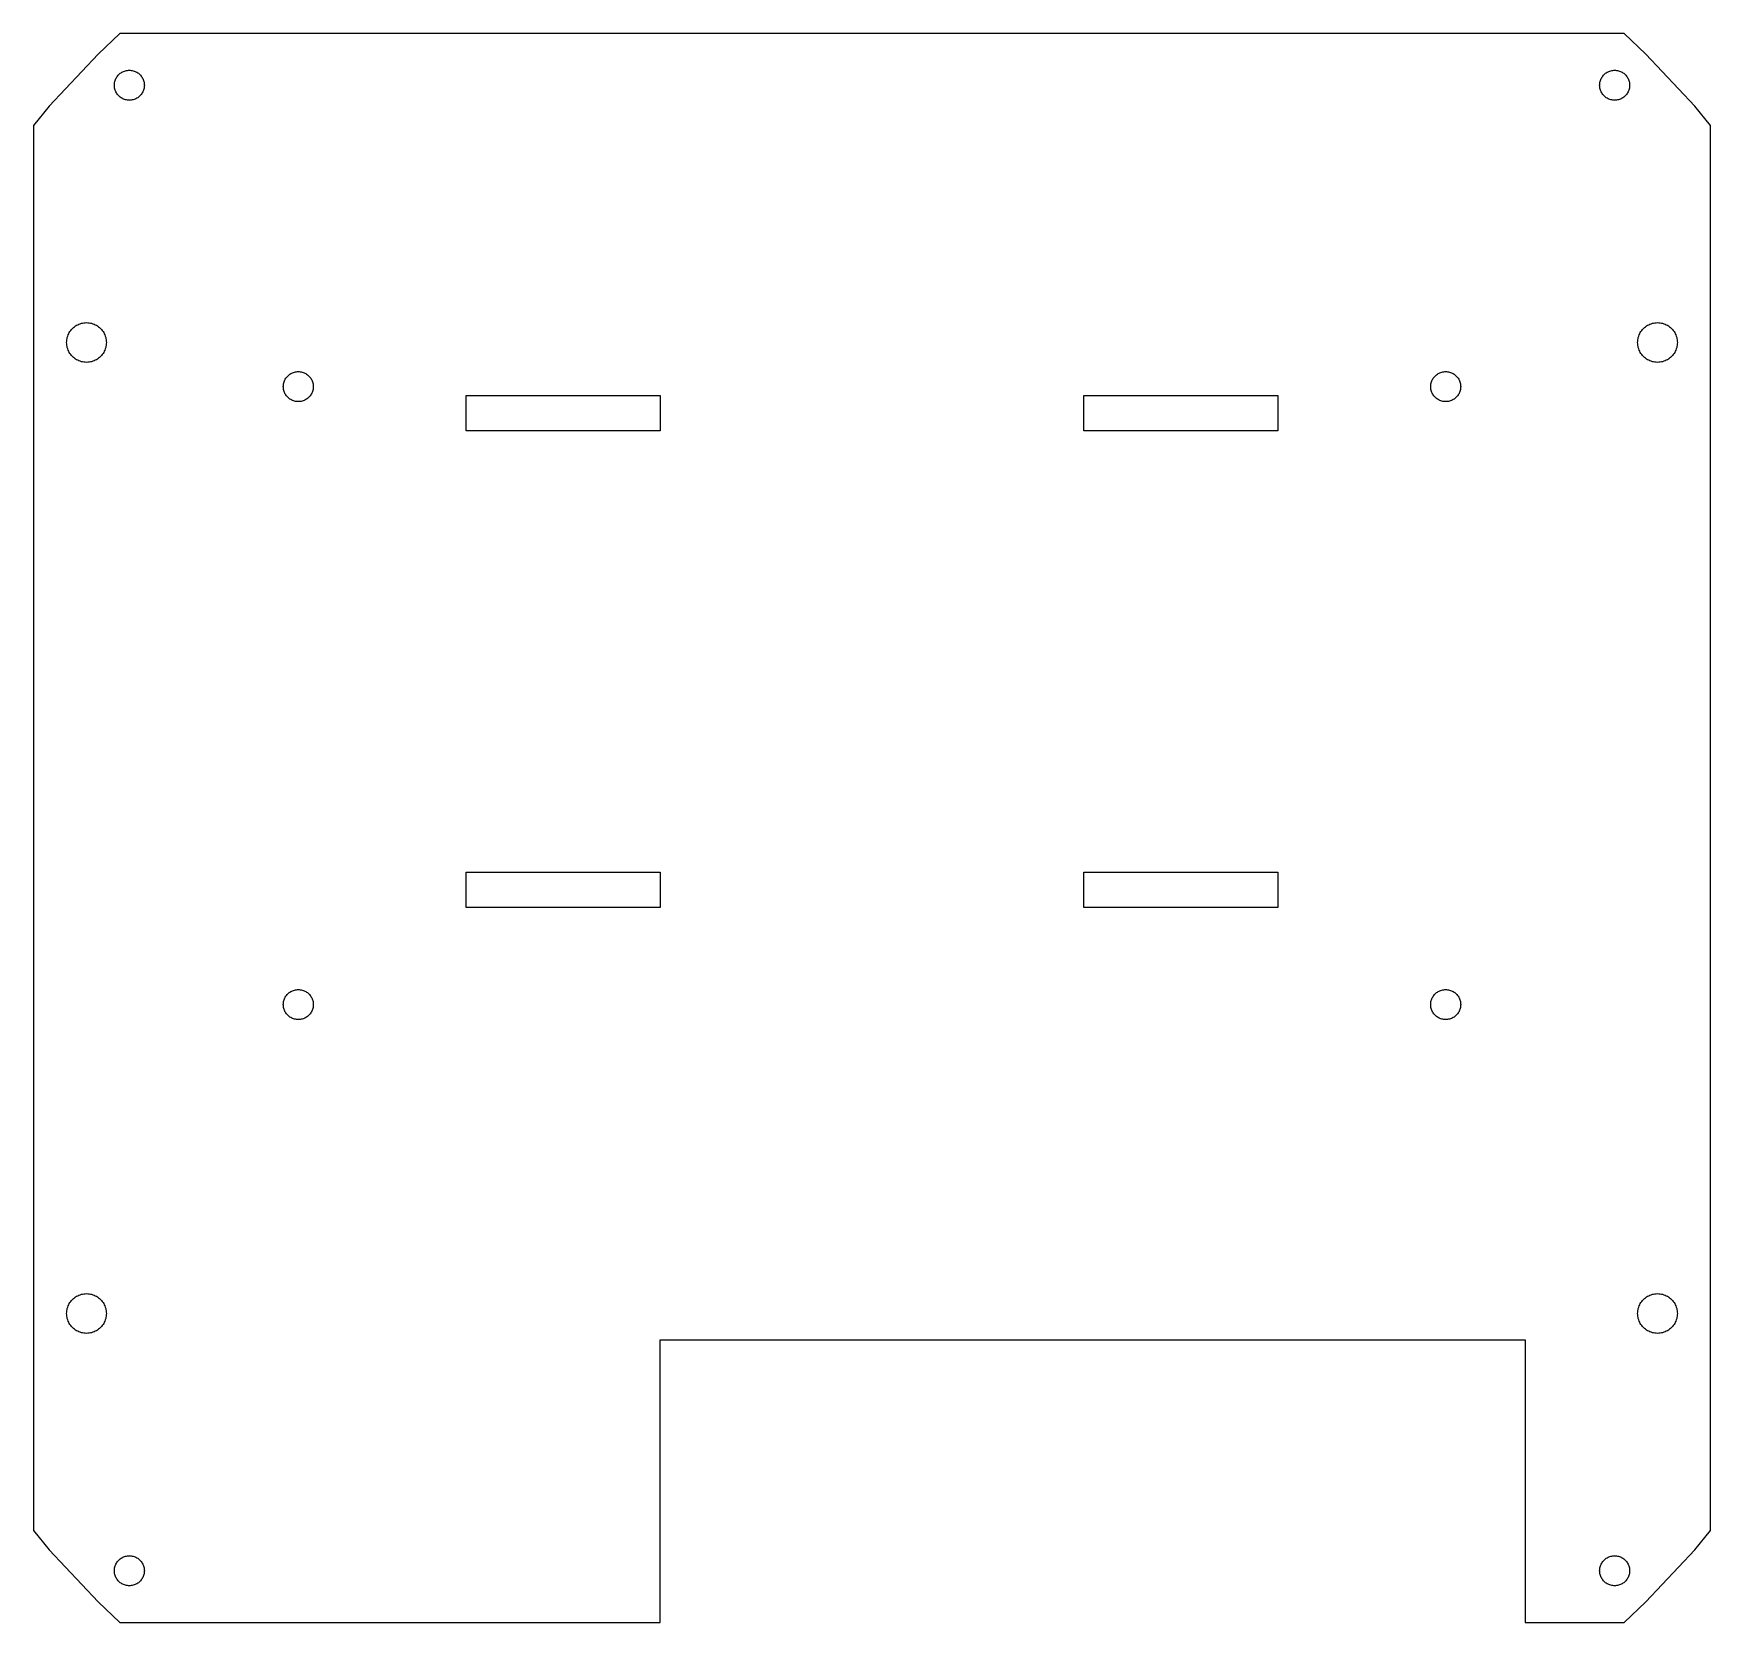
# Model space of a CAD drawing. Header units: metres. Extents: x -95 to 95, y -90 to 90.
import ezdxf

# ---------------------------------------------------------------- set-up
doc = ezdxf.new("R2010")
doc.units = ezdxf.units.M

msp = doc.modelspace()

# ---------------------------------------------------------------- linework, layer by layer
for p, q in [((-85.2055, 90), (-87.6812, 87.6812)), ((85.2055, 90), (-85.2055, 90)), ((87.6812, 87.6812), (85.2055, 90)), ((-87.6812, 87.6812), (-93.2281, 81.7589)), ((93.2281, 81.7589), (87.6812, 87.6812)), ((-85.1806, 85.4944), (-85.0902, 85.5592)), ((-85.0902, 85.5592), (-84.9957, 85.6179)), ((-84.9957, 85.6179), (-84.8976, 85.6704)), ((-84.8976, 85.6704), (-84.7963, 85.7163)), ((-84.7963, 85.7163), (-84.6922, 85.7555)), ((-84.6922, 85.7555), (-84.5857, 85.7878)), ((-84.5857, 85.7878), (-84.4774, 85.813)), ((-84.4774, 85.813), (-84.3676, 85.8312)), ((-84.3676, 85.8312), (-84.2569, 85.8421)), ((-84.2569, 85.8421), (-84.1457, 85.8457)), ((-84.1457, 85.8457), (-84.0345, 85.8421)), ((-84.0345, 85.8421), (-83.9238, 85.8312)), ((-83.9238, 85.8312), (-83.814, 85.813)), ((-83.814, 85.813), (-83.7057, 85.7878)), ((-83.7057, 85.7878), (-83.5993, 85.7555)), ((-83.5993, 85.7555), (-83.4951, 85.7163)), ((-83.4951, 85.7163), (-83.3938, 85.6704)), ((-83.3938, 85.6704), (-83.2957, 85.6179)), ((-83.2957, 85.6179), (-83.2012, 85.5592)), ((-83.2012, 85.5592), (-83.1108, 85.4944)), ((83.1108, 85.4944), (83.2012, 85.5592)), ((83.2012, 85.5592), (83.2957, 85.6179)), ((83.2957, 85.6179), (83.3938, 85.6704)), ((83.3938, 85.6704), (83.4951, 85.7163)), ((83.4951, 85.7163), (83.5993, 85.7555)), ((83.5993, 85.7555), (83.7057, 85.7878)), ((83.7057, 85.7878), (83.814, 85.813)), ((83.814, 85.813), (83.9238, 85.8312)), ((83.9238, 85.8312), (84.0345, 85.8421)), ((84.0345, 85.8421), (84.1457, 85.8457)), ((84.1457, 85.8457), (84.2569, 85.8421)), ((84.2569, 85.8421), (84.3676, 85.8312)), ((84.3676, 85.8312), (84.4774, 85.813)), ((84.4774, 85.813), (84.5857, 85.7878)), ((84.5857, 85.7878), (84.6922, 85.7555)), ((84.6922, 85.7555), (84.7963, 85.7163)), ((84.7963, 85.7163), (84.8976, 85.6704)), ((84.8976, 85.6704), (84.9957, 85.6179)), ((84.9957, 85.6179), (85.0902, 85.5592)), ((85.0902, 85.5592), (85.1806, 85.4944)), ((-85.8457, 84.1457), (-85.8421, 84.2569)), ((-85.8421, 84.0345), (-85.8457, 84.1457)), ((-85.8421, 84.2569), (-85.8312, 84.3676)), ((-85.8312, 83.9238), (-85.8421, 84.0345)), ((-85.8312, 84.3676), (-85.813, 84.4774)), ((-85.813, 83.814), (-85.8312, 83.9238)), ((-85.813, 84.4774), (-85.7878, 84.5857)), ((-85.7878, 83.7057), (-85.813, 83.814)), ((-85.7878, 84.5857), (-85.7555, 84.6922)), ((-85.7555, 83.5993), (-85.7878, 83.7057)), ((-85.7555, 84.6922), (-85.7163, 84.7963)), ((-85.7163, 84.7963), (-85.6704, 84.8976)), ((-85.6704, 84.8976), (-85.6179, 84.9957)), ((-85.6179, 84.9957), (-85.5592, 85.0902)), ((-85.5592, 85.0902), (-85.4944, 85.1806)), ((-85.4944, 85.1806), (-85.4238, 85.2666)), ((-85.4238, 85.2666), (-85.3478, 85.3478)), ((-85.3478, 85.3478), (-85.2666, 85.4238)), ((-85.2666, 85.4238), (-85.1806, 85.4944)), ((-83.1108, 85.4944), (-83.0248, 85.4238)), ((-83.0248, 85.4238), (-82.9436, 85.3478)), ((-82.9436, 85.3478), (-82.8676, 85.2666)), ((-82.8676, 85.2666), (-82.797, 85.1806)), ((-82.797, 85.1806), (-82.7322, 85.0902)), ((-82.7322, 85.0902), (-82.6735, 84.9957)), ((-82.6735, 84.9957), (-82.621, 84.8976)), ((-82.621, 84.8976), (-82.5751, 84.7963)), ((-82.5751, 84.7963), (-82.5359, 84.6922)), ((-82.5359, 84.6922), (-82.5036, 84.5857)), ((-82.5036, 83.7057), (-82.5359, 83.5993)), ((-82.5036, 84.5857), (-82.4784, 84.4774)), ((-82.4784, 83.814), (-82.5036, 83.7057)), ((-82.4784, 84.4774), (-82.4602, 84.3676)), ((-82.4602, 83.9238), (-82.4784, 83.814)), ((-82.4602, 84.3676), (-82.4493, 84.2569)), ((-82.4493, 84.0345), (-82.4602, 83.9238)), ((-82.4493, 84.2569), (-82.4457, 84.1457)), ((-82.4457, 84.1457), (-82.4493, 84.0345)), ((82.4457, 84.1457), (82.4493, 84.2569)), ((82.4493, 84.0345), (82.4457, 84.1457)), ((82.4493, 84.2569), (82.4602, 84.3676)), ((82.4602, 83.9238), (82.4493, 84.0345)), ((82.4602, 84.3676), (82.4784, 84.4774)), ((82.4784, 83.814), (82.4602, 83.9238)), ((82.4784, 84.4774), (82.5036, 84.5857)), ((82.5036, 83.7057), (82.4784, 83.814)), ((82.5036, 84.5857), (82.5359, 84.6922)), ((82.5359, 83.5993), (82.5036, 83.7057)), ((82.5359, 84.6922), (82.5751, 84.7963)), ((82.5751, 84.7963), (82.621, 84.8976)), ((82.621, 84.8976), (82.6735, 84.9957)), ((82.6735, 84.9957), (82.7322, 85.0902)), ((82.7322, 85.0902), (82.797, 85.1806)), ((82.797, 85.1806), (82.8676, 85.2666)), ((82.8676, 85.2666), (82.9436, 85.3478)), ((82.9436, 85.3478), (83.0248, 85.4238)), ((83.0248, 85.4238), (83.1108, 85.4944)), ((85.1806, 85.4944), (85.2666, 85.4238)), ((85.2666, 85.4238), (85.3478, 85.3478)), ((85.3478, 85.3478), (85.4238, 85.2666)), ((85.4238, 85.2666), (85.4944, 85.1806)), ((85.4944, 85.1806), (85.5592, 85.0902)), ((85.5592, 85.0902), (85.6179, 84.9957)), ((85.6179, 84.9957), (85.6704, 84.8976)), ((85.6704, 84.8976), (85.7163, 84.7963)), ((85.7163, 84.7963), (85.7555, 84.6922)), ((85.7555, 84.6922), (85.7878, 84.5857)), ((85.7878, 83.7057), (85.7555, 83.5993)), ((85.7878, 84.5857), (85.813, 84.4774)), ((85.813, 83.814), (85.7878, 83.7057)), ((85.813, 84.4774), (85.8312, 84.3676)), ((85.8312, 83.9238), (85.813, 83.814)), ((85.8312, 84.3676), (85.8421, 84.2569)), ((85.8421, 84.0345), (85.8312, 83.9238)), ((85.8421, 84.2569), (85.8457, 84.1457)), ((85.8457, 84.1457), (85.8421, 84.0345)), ((-93.2281, 81.7589), (-95, 79.5999)), ((-85.7163, 83.4951), (-85.7555, 83.5993)), ((-85.6704, 83.3938), (-85.7163, 83.4951)), ((-85.6179, 83.2957), (-85.6704, 83.3938)), ((-85.5592, 83.2012), (-85.6179, 83.2957)), ((-85.4944, 83.1108), (-85.5592, 83.2012)), ((-85.4238, 83.0248), (-85.4944, 83.1108)), ((-85.3478, 82.9436), (-85.4238, 83.0248)), ((-85.2666, 82.8676), (-85.3478, 82.9436)), ((-85.1806, 82.797), (-85.2666, 82.8676)), ((-85.0902, 82.7322), (-85.1806, 82.797)), ((-84.9957, 82.6735), (-85.0902, 82.7322)), ((-84.8976, 82.621), (-84.9957, 82.6735)), ((-84.7963, 82.5751), (-84.8976, 82.621)), ((-84.6922, 82.5359), (-84.7963, 82.5751)), ((-84.5857, 82.5036), (-84.6922, 82.5359)), ((-84.4774, 82.4784), (-84.5857, 82.5036)), ((-84.3676, 82.4602), (-84.4774, 82.4784)), ((-84.2569, 82.4493), (-84.3676, 82.4602)), ((-84.1457, 82.4457), (-84.2569, 82.4493)), ((-84.0345, 82.4493), (-84.1457, 82.4457)), ((-83.9238, 82.4602), (-84.0345, 82.4493)), ((-83.814, 82.4784), (-83.9238, 82.4602)), ((-83.7057, 82.5036), (-83.814, 82.4784)), ((-83.5993, 82.5359), (-83.7057, 82.5036)), ((-83.4951, 82.5751), (-83.5993, 82.5359)), ((-83.3938, 82.621), (-83.4951, 82.5751)), ((-83.2957, 82.6735), (-83.3938, 82.621)), ((-83.2012, 82.7322), (-83.2957, 82.6735)), ((-83.1108, 82.797), (-83.2012, 82.7322)), ((-83.0248, 82.8676), (-83.1108, 82.797)), ((-82.9436, 82.9436), (-83.0248, 82.8676)), ((-82.8676, 83.0248), (-82.9436, 82.9436)), ((-82.797, 83.1108), (-82.8676, 83.0248)), ((-82.7322, 83.2012), (-82.797, 83.1108)), ((-82.6735, 83.2957), (-82.7322, 83.2012)), ((-82.621, 83.3938), (-82.6735, 83.2957)), ((-82.5751, 83.4951), (-82.621, 83.3938)), ((-82.5359, 83.5993), (-82.5751, 83.4951)), ((82.5751, 83.4951), (82.5359, 83.5993)), ((82.621, 83.3938), (82.5751, 83.4951)), ((82.6735, 83.2957), (82.621, 83.3938)), ((82.7322, 83.2012), (82.6735, 83.2957)), ((82.797, 83.1108), (82.7322, 83.2012)), ((82.8676, 83.0248), (82.797, 83.1108)), ((82.9436, 82.9436), (82.8676, 83.0248)), ((83.0248, 82.8676), (82.9436, 82.9436)), ((83.1108, 82.797), (83.0248, 82.8676)), ((83.2012, 82.7322), (83.1108, 82.797)), ((83.2957, 82.6735), (83.2012, 82.7322)), ((83.3938, 82.621), (83.2957, 82.6735)), ((83.4951, 82.5751), (83.3938, 82.621)), ((83.5993, 82.5359), (83.4951, 82.5751)), ((83.7057, 82.5036), (83.5993, 82.5359)), ((83.814, 82.4784), (83.7057, 82.5036)), ((83.9238, 82.4602), (83.814, 82.4784)), ((84.0345, 82.4493), (83.9238, 82.4602)), ((84.1457, 82.4457), (84.0345, 82.4493)), ((84.2569, 82.4493), (84.1457, 82.4457)), ((84.3676, 82.4602), (84.2569, 82.4493)), ((84.4774, 82.4784), (84.3676, 82.4602)), ((84.5857, 82.5036), (84.4774, 82.4784)), ((84.6922, 82.5359), (84.5857, 82.5036)), ((84.7963, 82.5751), (84.6922, 82.5359)), ((84.8976, 82.621), (84.7963, 82.5751)), ((84.9957, 82.6735), (84.8976, 82.621)), ((85.0902, 82.7322), (84.9957, 82.6735)), ((85.1806, 82.797), (85.0902, 82.7322)), ((85.2666, 82.8676), (85.1806, 82.797)), ((85.3478, 82.9436), (85.2666, 82.8676)), ((85.4238, 83.0248), (85.3478, 82.9436)), ((85.4944, 83.1108), (85.4238, 83.0248)), ((85.5592, 83.2012), (85.4944, 83.1108)), ((85.6179, 83.2957), (85.5592, 83.2012)), ((85.6704, 83.3938), (85.6179, 83.2957)), ((85.7163, 83.4951), (85.6704, 83.3938)), ((85.7555, 83.5993), (85.7163, 83.4951)), ((95, 79.5999), (93.2281, 81.7589)), ((-95, 79.5999), (-95, -79.5999)), ((95, -79.5999), (95, 79.5999)), ((-90.125, 56.9485), (-89.9951, 57.018)), ((-89.9951, 57.018), (-89.861, 57.0787)), ((-89.861, 57.0787), (-89.7232, 57.1306)), ((-89.7232, 57.1306), (-89.5823, 57.1733)), ((-89.5823, 57.1733), (-89.4389, 57.2068)), ((-89.4389, 57.2068), (-89.2937, 57.2307)), ((-89.2937, 57.2307), (-89.1472, 57.2452)), ((-89.1472, 57.2452), (-89, 57.25)), ((-89, 57.25), (-88.8528, 57.2452)), ((-88.8528, 57.2452), (-88.7063, 57.2307)), ((-88.7063, 57.2307), (-88.561, 57.2068)), ((-88.561, 57.2068), (-88.4176, 57.1733)), ((-88.4176, 57.1733), (-88.2767, 57.1306)), ((-88.2767, 57.1306), (-88.139, 57.0787)), ((-88.139, 57.0787), (-88.0048, 57.018)), ((-88.0048, 57.018), (-87.875, 56.9485)), ((87.875, 56.9485), (88.0048, 57.018)), ((88.0048, 57.018), (88.139, 57.0787)), ((88.139, 57.0787), (88.2767, 57.1306)), ((88.2767, 57.1306), (88.4176, 57.1733)), ((88.4176, 57.1733), (88.561, 57.2068)), ((88.561, 57.2068), (88.7063, 57.2307)), ((88.7063, 57.2307), (88.8528, 57.2452)), ((88.8528, 57.2452), (89, 57.25)), ((89, 57.25), (89.1472, 57.2452)), ((89.1472, 57.2452), (89.2937, 57.2307)), ((89.2937, 57.2307), (89.4389, 57.2068)), ((89.4389, 57.2068), (89.5823, 57.1733)), ((89.5823, 57.1733), (89.7232, 57.1306)), ((89.7232, 57.1306), (89.861, 57.0787)), ((89.861, 57.0787), (89.9951, 57.018)), ((89.9951, 57.018), (90.125, 56.9485)), ((-91.25, 55), (-91.2452, 55.1472)), ((-91.2452, 55.1472), (-91.2307, 55.2937)), ((-91.2307, 55.2937), (-91.2068, 55.4389)), ((-91.2068, 55.4389), (-91.1733, 55.5823)), ((-91.1733, 55.5823), (-91.1306, 55.7232)), ((-91.1306, 55.7232), (-91.0787, 55.861)), ((-91.0787, 55.861), (-91.018, 55.9951)), ((-91.018, 55.9951), (-90.9485, 56.125)), ((-90.9485, 56.125), (-90.8708, 56.25)), ((-90.8708, 56.25), (-90.785, 56.3697)), ((-90.785, 56.3697), (-90.6916, 56.4835)), ((-90.6916, 56.4835), (-90.591, 56.591)), ((-90.591, 56.591), (-90.4835, 56.6916)), ((-90.4835, 56.6916), (-90.3697, 56.785)), ((-90.3697, 56.785), (-90.25, 56.8708)), ((-90.25, 56.8708), (-90.125, 56.9485)), ((-87.875, 56.9485), (-87.75, 56.8708)), ((-87.75, 56.8708), (-87.6303, 56.785)), ((-87.6303, 56.785), (-87.5165, 56.6916)), ((-87.5165, 56.6916), (-87.409, 56.591)), ((-87.409, 56.591), (-87.3083, 56.4835)), ((-87.3083, 56.4835), (-87.215, 56.3697)), ((-87.215, 56.3697), (-87.1292, 56.25)), ((-87.1292, 56.25), (-87.0514, 56.125)), ((-87.0514, 56.125), (-86.982, 55.9951)), ((-86.982, 55.9951), (-86.9213, 55.861)), ((-86.9213, 55.861), (-86.8694, 55.7232)), ((-86.8694, 55.7232), (-86.8267, 55.5823)), ((-86.8267, 55.5823), (-86.7932, 55.4389)), ((-86.7932, 55.4389), (-86.7692, 55.2937)), ((-86.7692, 55.2937), (-86.7548, 55.1472)), ((-86.7548, 55.1472), (-86.75, 55)), ((86.75, 55), (86.7548, 55.1472)), ((86.7548, 55.1472), (86.7692, 55.2937)), ((86.7692, 55.2937), (86.7932, 55.4389)), ((86.7932, 55.4389), (86.8267, 55.5823)), ((86.8267, 55.5823), (86.8694, 55.7232)), ((86.8694, 55.7232), (86.9213, 55.861)), ((86.9213, 55.861), (86.982, 55.9951)), ((86.982, 55.9951), (87.0514, 56.125)), ((87.0514, 56.125), (87.1292, 56.25)), ((87.1292, 56.25), (87.215, 56.3697)), ((87.215, 56.3697), (87.3083, 56.4835)), ((87.3083, 56.4835), (87.409, 56.591)), ((87.409, 56.591), (87.5165, 56.6916)), ((87.5165, 56.6916), (87.6303, 56.785)), ((87.6303, 56.785), (87.75, 56.8708)), ((87.75, 56.8708), (87.875, 56.9485)), ((90.125, 56.9485), (90.25, 56.8708)), ((90.25, 56.8708), (90.3697, 56.785)), ((90.3697, 56.785), (90.4835, 56.6916)), ((90.4835, 56.6916), (90.591, 56.591)), ((90.591, 56.591), (90.6916, 56.4835)), ((90.6916, 56.4835), (90.785, 56.3697)), ((90.785, 56.3697), (90.8708, 56.25)), ((90.8708, 56.25), (90.9485, 56.125)), ((90.9485, 56.125), (91.018, 55.9951)), ((91.018, 55.9951), (91.0787, 55.861)), ((91.0787, 55.861), (91.1306, 55.7232)), ((91.1306, 55.7232), (91.1733, 55.5823)), ((91.1733, 55.5823), (91.2068, 55.4389)), ((91.2068, 55.4389), (91.2307, 55.2937)), ((91.2307, 55.2937), (91.2452, 55.1472)), ((91.2452, 55.1472), (91.25, 55)), ((-91.2452, 54.8528), (-91.25, 55)), ((-91.2307, 54.7063), (-91.2452, 54.8528)), ((-91.2068, 54.561), (-91.2307, 54.7063)), ((-91.1733, 54.4176), (-91.2068, 54.561)), ((-91.1306, 54.2767), (-91.1733, 54.4176)), ((-91.0787, 54.139), (-91.1306, 54.2767)), ((-91.018, 54.0048), (-91.0787, 54.139)), ((-90.9485, 53.875), (-91.018, 54.0048)), ((-90.8708, 53.75), (-90.9485, 53.875)), ((-90.785, 53.6303), (-90.8708, 53.75)), ((-90.6916, 53.5165), (-90.785, 53.6303)), ((-90.591, 53.409), (-90.6916, 53.5165)), ((-90.4835, 53.3083), (-90.591, 53.409)), ((-90.3697, 53.215), (-90.4835, 53.3083)), ((-90.25, 53.1292), (-90.3697, 53.215)), ((-87.6303, 53.215), (-87.75, 53.1292)), ((-87.5165, 53.3083), (-87.6303, 53.215)), ((-87.409, 53.409), (-87.5165, 53.3083)), ((-87.3083, 53.5165), (-87.409, 53.409)), ((-87.215, 53.6303), (-87.3083, 53.5165)), ((-87.1292, 53.75), (-87.215, 53.6303)), ((-87.0514, 53.875), (-87.1292, 53.75)), ((-86.982, 54.0048), (-87.0514, 53.875)), ((-86.9213, 54.139), (-86.982, 54.0048)), ((-86.8694, 54.2767), (-86.9213, 54.139)), ((-86.8267, 54.4176), (-86.8694, 54.2767)), ((-86.7932, 54.561), (-86.8267, 54.4176)), ((-86.7692, 54.7063), (-86.7932, 54.561)), ((-86.7548, 54.8528), (-86.7692, 54.7063)), ((-86.75, 55), (-86.7548, 54.8528)), ((86.7548, 54.8528), (86.75, 55)), ((86.7692, 54.7063), (86.7548, 54.8528)), ((86.7932, 54.561), (86.7692, 54.7063)), ((86.8267, 54.4176), (86.7932, 54.561)), ((86.8694, 54.2767), (86.8267, 54.4176)), ((86.9213, 54.139), (86.8694, 54.2767)), ((86.982, 54.0048), (86.9213, 54.139)), ((87.0514, 53.875), (86.982, 54.0048)), ((87.1292, 53.75), (87.0514, 53.875)), ((87.215, 53.6303), (87.1292, 53.75)), ((87.3083, 53.5165), (87.215, 53.6303)), ((87.409, 53.409), (87.3083, 53.5165)), ((87.5165, 53.3083), (87.409, 53.409)), ((87.6303, 53.215), (87.5165, 53.3083)), ((87.75, 53.1292), (87.6303, 53.215)), ((90.3697, 53.215), (90.25, 53.1292)), ((90.4835, 53.3083), (90.3697, 53.215)), ((90.591, 53.409), (90.4835, 53.3083)), ((90.6916, 53.5165), (90.591, 53.409)), ((90.785, 53.6303), (90.6916, 53.5165)), ((90.8708, 53.75), (90.785, 53.6303)), ((90.9485, 53.875), (90.8708, 53.75)), ((91.018, 54.0048), (90.9485, 53.875)), ((91.0787, 54.139), (91.018, 54.0048)), ((91.1306, 54.2767), (91.0787, 54.139)), ((91.1733, 54.4176), (91.1306, 54.2767)), ((91.2068, 54.561), (91.1733, 54.4176)), ((91.2307, 54.7063), (91.2068, 54.561)), ((91.2452, 54.8528), (91.2307, 54.7063)), ((91.25, 55), (91.2452, 54.8528)), ((-90.125, 53.0514), (-90.25, 53.1292)), ((-89.9951, 52.982), (-90.125, 53.0514)), ((-89.861, 52.9213), (-89.9951, 52.982)), ((-89.7232, 52.8694), (-89.861, 52.9213)), ((-89.5823, 52.8267), (-89.7232, 52.8694)), ((-89.4389, 52.7932), (-89.5823, 52.8267)), ((-89.2937, 52.7692), (-89.4389, 52.7932)), ((-89.1472, 52.7548), (-89.2937, 52.7692)), ((-89, 52.75), (-89.1472, 52.7548)), ((-88.8528, 52.7548), (-89, 52.75)), ((-88.7063, 52.7692), (-88.8528, 52.7548)), ((-88.561, 52.7932), (-88.7063, 52.7692)), ((-88.4176, 52.8267), (-88.561, 52.7932)), ((-88.2767, 52.8694), (-88.4176, 52.8267)), ((-88.139, 52.9213), (-88.2767, 52.8694)), ((-88.0048, 52.982), (-88.139, 52.9213)), ((-87.875, 53.0514), (-88.0048, 52.982)), ((-87.75, 53.1292), (-87.875, 53.0514)), ((-66.1209, 51.2781), (-66.0349, 51.3487)), ((-66.0349, 51.3487), (-65.9445, 51.4135)), ((-65.9445, 51.4135), (-65.85, 51.4722)), ((-65.85, 51.4722), (-65.7519, 51.5247)), ((-65.7519, 51.5247), (-65.6506, 51.5706)), ((-65.6506, 51.5706), (-65.5464, 51.6098)), ((-65.5464, 51.6098), (-65.44, 51.6421)), ((-65.44, 51.6421), (-65.3316, 51.6673)), ((-65.3316, 51.6673), (-65.2219, 51.6855)), ((-65.2219, 51.6855), (-65.1112, 51.6964)), ((-65.1112, 51.6964), (-65, 51.7)), ((-65, 51.7), (-64.8888, 51.6964)), ((-64.8888, 51.6964), (-64.7781, 51.6855)), ((-64.7781, 51.6855), (-64.6683, 51.6673)), ((-64.6683, 51.6673), (-64.56, 51.6421)), ((-64.56, 51.6421), (-64.4536, 51.6098)), ((-64.4536, 51.6098), (-64.3494, 51.5706)), ((-64.3494, 51.5706), (-64.2481, 51.5247)), ((-64.2481, 51.5247), (-64.15, 51.4722)), ((-64.15, 51.4722), (-64.0555, 51.4135)), ((-64.0555, 51.4135), (-63.9651, 51.3487)), ((-63.9651, 51.3487), (-63.8791, 51.2781)), ((63.8791, 51.2781), (63.9651, 51.3487)), ((63.9651, 51.3487), (64.0555, 51.4135)), ((64.0555, 51.4135), (64.15, 51.4722)), ((64.15, 51.4722), (64.2481, 51.5247)), ((64.2481, 51.5247), (64.3494, 51.5706)), ((64.3494, 51.5706), (64.4536, 51.6098)), ((64.4536, 51.6098), (64.56, 51.6421)), ((64.56, 51.6421), (64.6683, 51.6673)), ((64.6683, 51.6673), (64.7781, 51.6855)), ((64.7781, 51.6855), (64.8888, 51.6964)), ((64.8888, 51.6964), (65, 51.7)), ((65, 51.7), (65.1112, 51.6964)), ((65.1112, 51.6964), (65.2219, 51.6855)), ((65.2219, 51.6855), (65.3316, 51.6673)), ((65.3316, 51.6673), (65.44, 51.6421)), ((65.44, 51.6421), (65.5464, 51.6098)), ((65.5464, 51.6098), (65.6506, 51.5706)), ((65.6506, 51.5706), (65.7519, 51.5247)), ((65.7519, 51.5247), (65.85, 51.4722)), ((65.85, 51.4722), (65.9445, 51.4135)), ((65.9445, 51.4135), (66.0349, 51.3487)), ((66.0349, 51.3487), (66.1209, 51.2781)), ((87.875, 53.0514), (87.75, 53.1292)), ((88.0048, 52.982), (87.875, 53.0514)), ((88.139, 52.9213), (88.0048, 52.982)), ((88.2767, 52.8694), (88.139, 52.9213)), ((88.4176, 52.8267), (88.2767, 52.8694)), ((88.561, 52.7932), (88.4176, 52.8267)), ((88.7063, 52.7692), (88.561, 52.7932)), ((88.8528, 52.7548), (88.7063, 52.7692)), ((89, 52.75), (88.8528, 52.7548)), ((89.1472, 52.7548), (89, 52.75)), ((89.2937, 52.7692), (89.1472, 52.7548)), ((89.4389, 52.7932), (89.2937, 52.7692)), ((89.5823, 52.8267), (89.4389, 52.7932)), ((89.7232, 52.8694), (89.5823, 52.8267)), ((89.861, 52.9213), (89.7232, 52.8694)), ((89.9951, 52.982), (89.861, 52.9213)), ((90.125, 53.0514), (89.9951, 52.982)), ((90.25, 53.1292), (90.125, 53.0514)), ((-66.7, 50), (-66.6964, 50.1112)), ((-66.6964, 49.8888), (-66.7, 50)), ((-66.6964, 50.1112), (-66.6855, 50.2219)), ((-66.6855, 49.7781), (-66.6964, 49.8888)), ((-66.6855, 50.2219), (-66.6673, 50.3316)), ((-66.6673, 49.6683), (-66.6855, 49.7781)), ((-66.6673, 50.3316), (-66.6421, 50.44)), ((-66.6421, 49.56), (-66.6673, 49.6683)), ((-66.6421, 50.44), (-66.6098, 50.5464)), ((-66.6098, 49.4536), (-66.6421, 49.56)), ((-66.6098, 50.5464), (-66.5706, 50.6506)), ((-66.5706, 49.3494), (-66.6098, 49.4536)), ((-66.5706, 50.6506), (-66.5247, 50.7519)), ((-66.5247, 50.7519), (-66.4722, 50.85)), ((-66.4722, 50.85), (-66.4135, 50.9445)), ((-66.4135, 50.9445), (-66.3487, 51.0349)), ((-66.3487, 51.0349), (-66.2781, 51.1209)), ((-66.2781, 51.1209), (-66.2021, 51.2021)), ((-66.2021, 51.2021), (-66.1209, 51.2781)), ((-63.8791, 51.2781), (-63.7979, 51.2021)), ((-63.7979, 51.2021), (-63.7219, 51.1209)), ((-63.7219, 51.1209), (-63.6513, 51.0349)), ((-63.6513, 51.0349), (-63.5865, 50.9445)), ((-63.5865, 50.9445), (-63.5278, 50.85)), ((-63.5278, 50.85), (-63.4753, 50.7519)), ((-63.4753, 50.7519), (-63.4294, 50.6506)), ((-63.4294, 50.6506), (-63.3902, 50.5464)), ((-63.3902, 49.4536), (-63.4294, 49.3494)), ((-63.3902, 50.5464), (-63.3579, 50.44)), ((-63.3579, 49.56), (-63.3902, 49.4536)), ((-63.3579, 50.44), (-63.3327, 50.3316)), ((-63.3327, 49.6683), (-63.3579, 49.56)), ((-63.3327, 50.3316), (-63.3145, 50.2219)), ((-63.3145, 49.7781), (-63.3327, 49.6683)), ((-63.3145, 50.2219), (-63.3036, 50.1112)), ((-63.3036, 49.8888), (-63.3145, 49.7781)), ((-63.3036, 50.1112), (-63.3, 50)), ((-63.3, 50), (-63.3036, 49.8888)), ((63.3, 50), (63.3036, 50.1112)), ((63.3036, 49.8888), (63.3, 50)), ((63.3036, 50.1112), (63.3145, 50.2219)), ((63.3145, 49.7781), (63.3036, 49.8888)), ((63.3145, 50.2219), (63.3327, 50.3316)), ((63.3327, 49.6683), (63.3145, 49.7781)), ((63.3327, 50.3316), (63.3579, 50.44)), ((63.3579, 49.56), (63.3327, 49.6683)), ((63.3579, 50.44), (63.3902, 50.5464)), ((63.3902, 49.4536), (63.3579, 49.56)), ((63.3902, 50.5464), (63.4294, 50.6506)), ((63.4294, 49.3494), (63.3902, 49.4536)), ((63.4294, 50.6506), (63.4753, 50.7519)), ((63.4753, 50.7519), (63.5278, 50.85)), ((63.5278, 50.85), (63.5865, 50.9445)), ((63.5865, 50.9445), (63.6513, 51.0349)), ((63.6513, 51.0349), (63.7219, 51.1209)), ((63.7219, 51.1209), (63.7979, 51.2021)), ((63.7979, 51.2021), (63.8791, 51.2781)), ((66.1209, 51.2781), (66.2021, 51.2021)), ((66.2021, 51.2021), (66.2781, 51.1209)), ((66.2781, 51.1209), (66.3487, 51.0349)), ((66.3487, 51.0349), (66.4135, 50.9445)), ((66.4135, 50.9445), (66.4722, 50.85)), ((66.4722, 50.85), (66.5247, 50.7519)), ((66.5247, 50.7519), (66.5706, 50.6506)), ((66.5706, 50.6506), (66.6098, 50.5464)), ((66.6098, 49.4536), (66.5706, 49.3494)), ((66.6098, 50.5464), (66.6421, 50.44)), ((66.6421, 49.56), (66.6098, 49.4536)), ((66.6421, 50.44), (66.6673, 50.3316)), ((66.6673, 49.6683), (66.6421, 49.56)), ((66.6673, 50.3316), (66.6855, 50.2219)), ((66.6855, 49.7781), (66.6673, 49.6683)), ((66.6855, 50.2219), (66.6964, 50.1112)), ((66.6964, 49.8888), (66.6855, 49.7781)), ((66.6964, 50.1112), (66.7, 50)), ((66.7, 50), (66.6964, 49.8888)), ((-66.5247, 49.2481), (-66.5706, 49.3494)), ((-66.4722, 49.15), (-66.5247, 49.2481)), ((-66.4135, 49.0555), (-66.4722, 49.15)), ((-66.3487, 48.9651), (-66.4135, 49.0555)), ((-66.2781, 48.8791), (-66.3487, 48.9651)), ((-66.2021, 48.7979), (-66.2781, 48.8791)), ((-66.1209, 48.7219), (-66.2021, 48.7979)), ((-66.0349, 48.6513), (-66.1209, 48.7219)), ((-65.9445, 48.5865), (-66.0349, 48.6513)), ((-65.85, 48.5278), (-65.9445, 48.5865)), ((-65.7519, 48.4753), (-65.85, 48.5278)), ((-65.6506, 48.4294), (-65.7519, 48.4753)), ((-65.5464, 48.3902), (-65.6506, 48.4294)), ((-65.44, 48.3579), (-65.5464, 48.3902)), ((-65.3316, 48.3327), (-65.44, 48.3579)), ((-65.2219, 48.3145), (-65.3316, 48.3327)), ((-65.1112, 48.3036), (-65.2219, 48.3145)), ((-65, 48.3), (-65.1112, 48.3036)), ((-64.8888, 48.3036), (-65, 48.3)), ((-64.7781, 48.3145), (-64.8888, 48.3036)), ((-64.6683, 48.3327), (-64.7781, 48.3145)), ((-64.56, 48.3579), (-64.6683, 48.3327)), ((-64.4536, 48.3902), (-64.56, 48.3579)), ((-64.3494, 48.4294), (-64.4536, 48.3902)), ((-64.2481, 48.4753), (-64.3494, 48.4294)), ((-64.15, 48.5278), (-64.2481, 48.4753)), ((-64.0555, 48.5865), (-64.15, 48.5278)), ((-63.9651, 48.6513), (-64.0555, 48.5865)), ((-63.8791, 48.7219), (-63.9651, 48.6513)), ((-63.7979, 48.7979), (-63.8791, 48.7219)), ((-63.7219, 48.8791), (-63.7979, 48.7979)), ((-63.6513, 48.9651), (-63.7219, 48.8791)), ((-63.5865, 49.0555), (-63.6513, 48.9651)), ((-63.5278, 49.15), (-63.5865, 49.0555)), ((-63.4753, 49.2481), (-63.5278, 49.15)), ((-63.4294, 49.3494), (-63.4753, 49.2481)), ((-46, 45), (-46, 49)), ((-46, 49), (-24, 49)), ((-24, 49), (-24, 45)), ((24, 45), (24, 49)), ((24, 49), (46, 49)), ((46, 49), (46, 45)), ((63.4753, 49.2481), (63.4294, 49.3494)), ((63.5278, 49.15), (63.4753, 49.2481)), ((63.5865, 49.0555), (63.5278, 49.15)), ((63.6513, 48.9651), (63.5865, 49.0555)), ((63.7219, 48.8791), (63.6513, 48.9651)), ((63.7979, 48.7979), (63.7219, 48.8791)), ((63.8791, 48.7219), (63.7979, 48.7979)), ((63.9651, 48.6513), (63.8791, 48.7219)), ((64.0555, 48.5865), (63.9651, 48.6513)), ((64.15, 48.5278), (64.0555, 48.5865)), ((64.2481, 48.4753), (64.15, 48.5278)), ((64.3494, 48.4294), (64.2481, 48.4753)), ((64.4536, 48.3902), (64.3494, 48.4294)), ((64.56, 48.3579), (64.4536, 48.3902)), ((64.6683, 48.3327), (64.56, 48.3579)), ((64.7781, 48.3145), (64.6683, 48.3327)), ((64.8888, 48.3036), (64.7781, 48.3145)), ((65, 48.3), (64.8888, 48.3036)), ((65.1112, 48.3036), (65, 48.3)), ((65.2219, 48.3145), (65.1112, 48.3036)), ((65.3316, 48.3327), (65.2219, 48.3145)), ((65.44, 48.3579), (65.3316, 48.3327)), ((65.5464, 48.3902), (65.44, 48.3579)), ((65.6506, 48.4294), (65.5464, 48.3902)), ((65.7519, 48.4753), (65.6506, 48.4294)), ((65.85, 48.5278), (65.7519, 48.4753)), ((65.9445, 48.5865), (65.85, 48.5278)), ((66.0349, 48.6513), (65.9445, 48.5865)), ((66.1209, 48.7219), (66.0349, 48.6513)), ((66.2021, 48.7979), (66.1209, 48.7219)), ((66.2781, 48.8791), (66.2021, 48.7979)), ((66.3487, 48.9651), (66.2781, 48.8791)), ((66.4135, 49.0555), (66.3487, 48.9651)), ((66.4722, 49.15), (66.4135, 49.0555)), ((66.5247, 49.2481), (66.4722, 49.15)), ((66.5706, 49.3494), (66.5247, 49.2481)), ((-24, 45), (-46, 45)), ((46, 45), (24, 45)), ((-46, -9), (-46, -5)), ((-46, -5), (-24, -5)), ((-24, -5), (-24, -9)), ((24, -9), (24, -5)), ((24, -5), (46, -5)), ((46, -5), (46, -9)), ((-24, -9), (-46, -9)), ((46, -9), (24, -9)), ((-66.4135, -19.0555), (-66.3487, -18.9651)), ((-66.3487, -18.9651), (-66.2781, -18.8791)), ((-66.2781, -18.8791), (-66.2021, -18.7979)), ((-66.2021, -18.7979), (-66.1209, -18.7219)), ((-66.1209, -18.7219), (-66.0349, -18.6513)), ((-66.0349, -18.6513), (-65.9445, -18.5865)), ((-65.9445, -18.5865), (-65.85, -18.5278)), ((-65.85, -18.5278), (-65.7519, -18.4753)), ((-65.7519, -18.4753), (-65.6506, -18.4294)), ((-65.6506, -18.4294), (-65.5464, -18.3902)), ((-65.5464, -18.3902), (-65.44, -18.3579)), ((-65.44, -18.3579), (-65.3316, -18.3327)), ((-65.3316, -18.3327), (-65.2219, -18.3145)), ((-65.2219, -18.3145), (-65.1112, -18.3036)), ((-65.1112, -18.3036), (-65, -18.3)), ((-65, -18.3), (-64.8888, -18.3036)), ((-64.8888, -18.3036), (-64.7781, -18.3145)), ((-64.7781, -18.3145), (-64.6683, -18.3327)), ((-64.6683, -18.3327), (-64.56, -18.3579)), ((-64.56, -18.3579), (-64.4536, -18.3902)), ((-64.4536, -18.3902), (-64.3494, -18.4294)), ((-64.3494, -18.4294), (-64.2481, -18.4753)), ((-64.2481, -18.4753), (-64.15, -18.5278)), ((-64.15, -18.5278), (-64.0555, -18.5865)), ((-64.0555, -18.5865), (-63.9651, -18.6513)), ((-63.9651, -18.6513), (-63.8791, -18.7219)), ((-63.8791, -18.7219), (-63.7979, -18.7979)), ((-63.7979, -18.7979), (-63.7219, -18.8791)), ((-63.7219, -18.8791), (-63.6513, -18.9651)), ((-63.6513, -18.9651), (-63.5865, -19.0555)), ((63.5865, -19.0555), (63.6513, -18.9651)), ((63.6513, -18.9651), (63.7219, -18.8791)), ((63.7219, -18.8791), (63.7979, -18.7979)), ((63.7979, -18.7979), (63.8791, -18.7219)), ((63.8791, -18.7219), (63.9651, -18.6513)), ((63.9651, -18.6513), (64.0555, -18.5865)), ((64.0555, -18.5865), (64.15, -18.5278)), ((64.15, -18.5278), (64.2481, -18.4753)), ((64.2481, -18.4753), (64.3494, -18.4294)), ((64.3494, -18.4294), (64.4536, -18.3902)), ((64.4536, -18.3902), (64.56, -18.3579)), ((64.56, -18.3579), (64.6683, -18.3327)), ((64.6683, -18.3327), (64.7781, -18.3145)), ((64.7781, -18.3145), (64.8888, -18.3036)), ((64.8888, -18.3036), (65, -18.3)), ((65, -18.3), (65.1112, -18.3036)), ((65.1112, -18.3036), (65.2219, -18.3145)), ((65.2219, -18.3145), (65.3316, -18.3327)), ((65.3316, -18.3327), (65.44, -18.3579)), ((65.44, -18.3579), (65.5464, -18.3902)), ((65.5464, -18.3902), (65.6506, -18.4294)), ((65.6506, -18.4294), (65.7519, -18.4753)), ((65.7519, -18.4753), (65.85, -18.5278)), ((65.85, -18.5278), (65.9445, -18.5865)), ((65.9445, -18.5865), (66.0349, -18.6513)), ((66.0349, -18.6513), (66.1209, -18.7219)), ((66.1209, -18.7219), (66.2021, -18.7979)), ((66.2021, -18.7979), (66.2781, -18.8791)), ((66.2781, -18.8791), (66.3487, -18.9651)), ((66.3487, -18.9651), (66.4135, -19.0555)), ((-66.7, -20), (-66.6964, -19.8888)), ((-66.6964, -20.1112), (-66.7, -20)), ((-66.6964, -19.8888), (-66.6855, -19.7781)), ((-66.6855, -20.2219), (-66.6964, -20.1112)), ((-66.6855, -19.7781), (-66.6673, -19.6683)), ((-66.6673, -20.3316), (-66.6855, -20.2219)), ((-66.6673, -19.6683), (-66.6421, -19.56)), ((-66.6421, -20.44), (-66.6673, -20.3316)), ((-66.6421, -19.56), (-66.6098, -19.4536)), ((-66.6098, -20.5464), (-66.6421, -20.44)), ((-66.6098, -19.4536), (-66.5706, -19.3494)), ((-66.5706, -20.6506), (-66.6098, -20.5464)), ((-66.5706, -19.3494), (-66.5247, -19.2481)), ((-66.5247, -20.7519), (-66.5706, -20.6506)), ((-66.5247, -19.2481), (-66.4722, -19.15)), ((-66.4722, -20.85), (-66.5247, -20.7519)), ((-66.4722, -19.15), (-66.4135, -19.0555)), ((-66.4135, -20.9445), (-66.4722, -20.85)), ((-63.5865, -19.0555), (-63.5278, -19.15)), ((-63.5278, -20.85), (-63.5865, -20.9445)), ((-63.5278, -19.15), (-63.4753, -19.2481)), ((-63.4753, -20.7519), (-63.5278, -20.85)), ((-63.4753, -19.2481), (-63.4294, -19.3494)), ((-63.4294, -20.6506), (-63.4753, -20.7519)), ((-63.4294, -19.3494), (-63.3902, -19.4536)), ((-63.3902, -20.5464), (-63.4294, -20.6506)), ((-63.3902, -19.4536), (-63.3579, -19.56)), ((-63.3579, -20.44), (-63.3902, -20.5464)), ((-63.3579, -19.56), (-63.3327, -19.6683)), ((-63.3327, -20.3316), (-63.3579, -20.44)), ((-63.3327, -19.6683), (-63.3145, -19.7781)), ((-63.3145, -20.2219), (-63.3327, -20.3316)), ((-63.3145, -19.7781), (-63.3036, -19.8888)), ((-63.3036, -20.1112), (-63.3145, -20.2219)), ((-63.3036, -19.8888), (-63.3, -20)), ((-63.3, -20), (-63.3036, -20.1112)), ((63.3, -20), (63.3036, -19.8888)), ((63.3036, -20.1112), (63.3, -20)), ((63.3036, -19.8888), (63.3145, -19.7781)), ((63.3145, -20.2219), (63.3036, -20.1112)), ((63.3145, -19.7781), (63.3327, -19.6683)), ((63.3327, -20.3316), (63.3145, -20.2219)), ((63.3327, -19.6683), (63.3579, -19.56)), ((63.3579, -20.44), (63.3327, -20.3316)), ((63.3579, -19.56), (63.3902, -19.4536)), ((63.3902, -20.5464), (63.3579, -20.44)), ((63.3902, -19.4536), (63.4294, -19.3494)), ((63.4294, -20.6506), (63.3902, -20.5464)), ((63.4294, -19.3494), (63.4753, -19.2481)), ((63.4753, -20.7519), (63.4294, -20.6506)), ((63.4753, -19.2481), (63.5278, -19.15)), ((63.5278, -20.85), (63.4753, -20.7519)), ((63.5278, -19.15), (63.5865, -19.0555)), ((63.5865, -20.9445), (63.5278, -20.85)), ((66.4135, -19.0555), (66.4722, -19.15)), ((66.4722, -20.85), (66.4135, -20.9445)), ((66.4722, -19.15), (66.5247, -19.2481)), ((66.5247, -20.7519), (66.4722, -20.85)), ((66.5247, -19.2481), (66.5706, -19.3494)), ((66.5706, -20.6506), (66.5247, -20.7519)), ((66.5706, -19.3494), (66.6098, -19.4536)), ((66.6098, -20.5464), (66.5706, -20.6506)), ((66.6098, -19.4536), (66.6421, -19.56)), ((66.6421, -20.44), (66.6098, -20.5464)), ((66.6421, -19.56), (66.6673, -19.6683)), ((66.6673, -20.3316), (66.6421, -20.44)), ((66.6673, -19.6683), (66.6855, -19.7781)), ((66.6855, -20.2219), (66.6673, -20.3316)), ((66.6855, -19.7781), (66.6964, -19.8888)), ((66.6964, -20.1112), (66.6855, -20.2219)), ((66.6964, -19.8888), (66.7, -20)), ((66.7, -20), (66.6964, -20.1112)), ((-66.3487, -21.0349), (-66.4135, -20.9445)), ((-66.2781, -21.1209), (-66.3487, -21.0349)), ((-66.2021, -21.2021), (-66.2781, -21.1209)), ((-66.1209, -21.2781), (-66.2021, -21.2021)), ((-66.0349, -21.3487), (-66.1209, -21.2781)), ((-65.9445, -21.4135), (-66.0349, -21.3487)), ((-65.85, -21.4722), (-65.9445, -21.4135)), ((-65.7519, -21.5247), (-65.85, -21.4722)), ((-65.6506, -21.5706), (-65.7519, -21.5247)), ((-65.5464, -21.6098), (-65.6506, -21.5706)), ((-65.44, -21.6421), (-65.5464, -21.6098)), ((-65.3316, -21.6673), (-65.44, -21.6421)), ((-65.2219, -21.6855), (-65.3316, -21.6673)), ((-65.1112, -21.6964), (-65.2219, -21.6855)), ((-65, -21.7), (-65.1112, -21.6964)), ((-64.8888, -21.6964), (-65, -21.7)), ((-64.7781, -21.6855), (-64.8888, -21.6964)), ((-64.6683, -21.6673), (-64.7781, -21.6855)), ((-64.56, -21.6421), (-64.6683, -21.6673)), ((-64.4536, -21.6098), (-64.56, -21.6421)), ((-64.3494, -21.5706), (-64.4536, -21.6098)), ((-64.2481, -21.5247), (-64.3494, -21.5706)), ((-64.15, -21.4722), (-64.2481, -21.5247)), ((-64.0555, -21.4135), (-64.15, -21.4722)), ((-63.9651, -21.3487), (-64.0555, -21.4135)), ((-63.8791, -21.2781), (-63.9651, -21.3487)), ((-63.7979, -21.2021), (-63.8791, -21.2781)), ((-63.7219, -21.1209), (-63.7979, -21.2021)), ((-63.6513, -21.0349), (-63.7219, -21.1209)), ((-63.5865, -20.9445), (-63.6513, -21.0349)), ((63.6513, -21.0349), (63.5865, -20.9445)), ((63.7219, -21.1209), (63.6513, -21.0349)), ((63.7979, -21.2021), (63.7219, -21.1209)), ((63.8791, -21.2781), (63.7979, -21.2021)), ((63.9651, -21.3487), (63.8791, -21.2781)), ((64.0555, -21.4135), (63.9651, -21.3487)), ((64.15, -21.4722), (64.0555, -21.4135)), ((64.2481, -21.5247), (64.15, -21.4722)), ((64.3494, -21.5706), (64.2481, -21.5247)), ((64.4536, -21.6098), (64.3494, -21.5706)), ((64.56, -21.6421), (64.4536, -21.6098)), ((64.6683, -21.6673), (64.56, -21.6421)), ((64.7781, -21.6855), (64.6683, -21.6673)), ((64.8888, -21.6964), (64.7781, -21.6855)), ((65, -21.7), (64.8888, -21.6964)), ((65.1112, -21.6964), (65, -21.7)), ((65.2219, -21.6855), (65.1112, -21.6964)), ((65.3316, -21.6673), (65.2219, -21.6855)), ((65.44, -21.6421), (65.3316, -21.6673)), ((65.5464, -21.6098), (65.44, -21.6421)), ((65.6506, -21.5706), (65.5464, -21.6098)), ((65.7519, -21.5247), (65.6506, -21.5706)), ((65.85, -21.4722), (65.7519, -21.5247)), ((65.9445, -21.4135), (65.85, -21.4722)), ((66.0349, -21.3487), (65.9445, -21.4135)), ((66.1209, -21.2781), (66.0349, -21.3487)), ((66.2021, -21.2021), (66.1209, -21.2781)), ((66.2781, -21.1209), (66.2021, -21.2021)), ((66.3487, -21.0349), (66.2781, -21.1209)), ((66.4135, -20.9445), (66.3487, -21.0349)), ((-90.3697, -53.215), (-90.25, -53.1292)), ((-90.25, -53.1292), (-90.125, -53.0514)), ((-90.125, -53.0514), (-89.9951, -52.982)), ((-89.9951, -52.982), (-89.861, -52.9213)), ((-89.861, -52.9213), (-89.7232, -52.8694)), ((-89.7232, -52.8694), (-89.5823, -52.8267)), ((-89.5823, -52.8267), (-89.4389, -52.7932)), ((-89.4389, -52.7932), (-89.2937, -52.7692)), ((-89.2937, -52.7692), (-89.1472, -52.7548)), ((-89.1472, -52.7548), (-89, -52.75)), ((-89, -52.75), (-88.8528, -52.7548)), ((-88.8528, -52.7548), (-88.7063, -52.7692)), ((-88.7063, -52.7692), (-88.561, -52.7932)), ((-88.561, -52.7932), (-88.4176, -52.8267)), ((-88.4176, -52.8267), (-88.2767, -52.8694)), ((-88.2767, -52.8694), (-88.139, -52.9213)), ((-88.139, -52.9213), (-88.0048, -52.982)), ((-88.0048, -52.982), (-87.875, -53.0514)), ((-87.875, -53.0514), (-87.75, -53.1292)), ((-87.75, -53.1292), (-87.6303, -53.215)), ((87.6303, -53.215), (87.75, -53.1292)), ((87.75, -53.1292), (87.875, -53.0514)), ((87.875, -53.0514), (88.0048, -52.982)), ((88.0048, -52.982), (88.139, -52.9213)), ((88.139, -52.9213), (88.2767, -52.8694)), ((88.2767, -52.8694), (88.4176, -52.8267)), ((88.4176, -52.8267), (88.561, -52.7932)), ((88.561, -52.7932), (88.7063, -52.7692)), ((88.7063, -52.7692), (88.8528, -52.7548)), ((88.8528, -52.7548), (89, -52.75)), ((89, -52.75), (89.1472, -52.7548)), ((89.1472, -52.7548), (89.2937, -52.7692)), ((89.2937, -52.7692), (89.4389, -52.7932)), ((89.4389, -52.7932), (89.5823, -52.8267)), ((89.5823, -52.8267), (89.7232, -52.8694)), ((89.7232, -52.8694), (89.861, -52.9213)), ((89.861, -52.9213), (89.9951, -52.982)), ((89.9951, -52.982), (90.125, -53.0514)), ((90.125, -53.0514), (90.25, -53.1292)), ((90.25, -53.1292), (90.3697, -53.215)), ((-91.25, -55), (-91.2452, -54.8528)), ((-91.2452, -55.1472), (-91.25, -55)), ((-91.2452, -54.8528), (-91.2307, -54.7063)), ((-91.2307, -54.7063), (-91.2068, -54.561)), ((-91.2068, -54.561), (-91.1733, -54.4176)), ((-91.1733, -54.4176), (-91.1306, -54.2767)), ((-91.1306, -54.2767), (-91.0787, -54.139)), ((-91.0787, -54.139), (-91.018, -54.0048)), ((-91.018, -54.0048), (-90.9485, -53.875)), ((-90.9485, -53.875), (-90.8708, -53.75)), ((-90.8708, -53.75), (-90.785, -53.6303)), ((-90.785, -53.6303), (-90.6916, -53.5165)), ((-90.6916, -53.5165), (-90.591, -53.409)), ((-90.591, -53.409), (-90.4835, -53.3083)), ((-90.4835, -53.3083), (-90.3697, -53.215)), ((-87.6303, -53.215), (-87.5165, -53.3083)), ((-87.5165, -53.3083), (-87.409, -53.409)), ((-87.409, -53.409), (-87.3083, -53.5165)), ((-87.3083, -53.5165), (-87.215, -53.6303)), ((-87.215, -53.6303), (-87.1292, -53.75)), ((-87.1292, -53.75), (-87.0514, -53.875)), ((-87.0514, -53.875), (-86.982, -54.0048)), ((-86.982, -54.0048), (-86.9213, -54.139)), ((-86.9213, -54.139), (-86.8694, -54.2767)), ((-86.8694, -54.2767), (-86.8267, -54.4176)), ((-86.8267, -54.4176), (-86.7932, -54.561)), ((-86.7932, -54.561), (-86.7692, -54.7063)), ((-86.7692, -54.7063), (-86.7548, -54.8528)), ((-86.7548, -54.8528), (-86.75, -55)), ((-86.75, -55), (-86.7548, -55.1472)), ((86.75, -55), (86.7548, -54.8528)), ((86.7548, -55.1472), (86.75, -55)), ((86.7548, -54.8528), (86.7692, -54.7063)), ((86.7692, -54.7063), (86.7932, -54.561)), ((86.7932, -54.561), (86.8267, -54.4176)), ((86.8267, -54.4176), (86.8694, -54.2767)), ((86.8694, -54.2767), (86.9213, -54.139)), ((86.9213, -54.139), (86.982, -54.0048)), ((86.982, -54.0048), (87.0514, -53.875)), ((87.0514, -53.875), (87.1292, -53.75)), ((87.1292, -53.75), (87.215, -53.6303)), ((87.215, -53.6303), (87.3083, -53.5165)), ((87.3083, -53.5165), (87.409, -53.409)), ((87.409, -53.409), (87.5165, -53.3083)), ((87.5165, -53.3083), (87.6303, -53.215)), ((90.3697, -53.215), (90.4835, -53.3083)), ((90.4835, -53.3083), (90.591, -53.409)), ((90.591, -53.409), (90.6916, -53.5165)), ((90.6916, -53.5165), (90.785, -53.6303)), ((90.785, -53.6303), (90.8708, -53.75)), ((90.8708, -53.75), (90.9485, -53.875)), ((90.9485, -53.875), (91.018, -54.0048)), ((91.018, -54.0048), (91.0787, -54.139)), ((91.0787, -54.139), (91.1306, -54.2767)), ((91.1306, -54.2767), (91.1733, -54.4176)), ((91.1733, -54.4176), (91.2068, -54.561)), ((91.2068, -54.561), (91.2307, -54.7063)), ((91.2307, -54.7063), (91.2452, -54.8528)), ((91.2452, -54.8528), (91.25, -55)), ((91.25, -55), (91.2452, -55.1472)), ((-91.2307, -55.2937), (-91.2452, -55.1472)), ((-91.2068, -55.4389), (-91.2307, -55.2937)), ((-91.1733, -55.5823), (-91.2068, -55.4389)), ((-91.1306, -55.7232), (-91.1733, -55.5823)), ((-91.0787, -55.861), (-91.1306, -55.7232)), ((-91.018, -55.9951), (-91.0787, -55.861)), ((-90.9485, -56.125), (-91.018, -55.9951)), ((-90.8708, -56.25), (-90.9485, -56.125)), ((-90.785, -56.3697), (-90.8708, -56.25)), ((-90.6916, -56.4835), (-90.785, -56.3697)), ((-90.591, -56.591), (-90.6916, -56.4835)), ((-90.4835, -56.6916), (-90.591, -56.591)), ((-90.3697, -56.785), (-90.4835, -56.6916)), ((-90.25, -56.8708), (-90.3697, -56.785)), ((-90.125, -56.9485), (-90.25, -56.8708)), ((-89.9951, -57.018), (-90.125, -56.9485)), ((-87.875, -56.9485), (-88.0048, -57.018)), ((-87.75, -56.8708), (-87.875, -56.9485)), ((-87.6303, -56.785), (-87.75, -56.8708)), ((-87.5165, -56.6916), (-87.6303, -56.785)), ((-87.409, -56.591), (-87.5165, -56.6916)), ((-87.3083, -56.4835), (-87.409, -56.591)), ((-87.215, -56.3697), (-87.3083, -56.4835)), ((-87.1292, -56.25), (-87.215, -56.3697)), ((-87.0514, -56.125), (-87.1292, -56.25)), ((-86.982, -55.9951), (-87.0514, -56.125)), ((-86.9213, -55.861), (-86.982, -55.9951)), ((-86.8694, -55.7232), (-86.9213, -55.861)), ((-86.8267, -55.5823), (-86.8694, -55.7232)), ((-86.7932, -55.4389), (-86.8267, -55.5823)), ((-86.7692, -55.2937), (-86.7932, -55.4389)), ((-86.7548, -55.1472), (-86.7692, -55.2937)), ((86.7692, -55.2937), (86.7548, -55.1472)), ((86.7932, -55.4389), (86.7692, -55.2937)), ((86.8267, -55.5823), (86.7932, -55.4389)), ((86.8694, -55.7232), (86.8267, -55.5823)), ((86.9213, -55.861), (86.8694, -55.7232)), ((86.982, -55.9951), (86.9213, -55.861)), ((87.0514, -56.125), (86.982, -55.9951)), ((87.1292, -56.25), (87.0514, -56.125)), ((87.215, -56.3697), (87.1292, -56.25)), ((87.3083, -56.4835), (87.215, -56.3697)), ((87.409, -56.591), (87.3083, -56.4835)), ((87.5165, -56.6916), (87.409, -56.591)), ((87.6303, -56.785), (87.5165, -56.6916)), ((87.75, -56.8708), (87.6303, -56.785)), ((87.875, -56.9485), (87.75, -56.8708)), ((88.0048, -57.018), (87.875, -56.9485)), ((90.125, -56.9485), (89.9951, -57.018)), ((90.25, -56.8708), (90.125, -56.9485)), ((90.3697, -56.785), (90.25, -56.8708)), ((90.4835, -56.6916), (90.3697, -56.785)), ((90.591, -56.591), (90.4835, -56.6916)), ((90.6916, -56.4835), (90.591, -56.591)), ((90.785, -56.3697), (90.6916, -56.4835)), ((90.8708, -56.25), (90.785, -56.3697)), ((90.9485, -56.125), (90.8708, -56.25)), ((91.018, -55.9951), (90.9485, -56.125)), ((91.0787, -55.861), (91.018, -55.9951)), ((91.1306, -55.7232), (91.0787, -55.861)), ((91.1733, -55.5823), (91.1306, -55.7232)), ((91.2068, -55.4389), (91.1733, -55.5823)), ((91.2307, -55.2937), (91.2068, -55.4389)), ((91.2452, -55.1472), (91.2307, -55.2937)), ((-89.861, -57.0787), (-89.9951, -57.018)), ((-89.7232, -57.1306), (-89.861, -57.0787)), ((-89.5823, -57.1733), (-89.7232, -57.1306)), ((-89.4389, -57.2068), (-89.5823, -57.1733)), ((-89.2937, -57.2307), (-89.4389, -57.2068)), ((-89.1472, -57.2452), (-89.2937, -57.2307)), ((-89, -57.25), (-89.1472, -57.2452)), ((-88.8528, -57.2452), (-89, -57.25)), ((-88.7063, -57.2307), (-88.8528, -57.2452)), ((-88.561, -57.2068), (-88.7063, -57.2307)), ((-88.4176, -57.1733), (-88.561, -57.2068)), ((-88.2767, -57.1306), (-88.4176, -57.1733)), ((-88.139, -57.0787), (-88.2767, -57.1306)), ((-88.0048, -57.018), (-88.139, -57.0787)), ((-24, -90), (-24, -58)), ((-24, -58), (74, -58)), ((74, -58), (74, -90)), ((88.139, -57.0787), (88.0048, -57.018)), ((88.2767, -57.1306), (88.139, -57.0787)), ((88.4176, -57.1733), (88.2767, -57.1306)), ((88.561, -57.2068), (88.4176, -57.1733)), ((88.7063, -57.2307), (88.561, -57.2068)), ((88.8528, -57.2452), (88.7063, -57.2307)), ((89, -57.25), (88.8528, -57.2452)), ((89.1472, -57.2452), (89, -57.25)), ((89.2937, -57.2307), (89.1472, -57.2452)), ((89.4389, -57.2068), (89.2937, -57.2307)), ((89.5823, -57.1733), (89.4389, -57.2068)), ((89.7232, -57.1306), (89.5823, -57.1733)), ((89.861, -57.0787), (89.7232, -57.1306)), ((89.9951, -57.018), (89.861, -57.0787)), ((-95, -79.5999), (-93.2281, -81.7589)), ((93.2281, -81.7589), (95, -79.5999)), ((-93.2281, -81.7589), (-87.6812, -87.6812)), ((-85.7878, -83.7057), (-85.7555, -83.5993)), ((-85.7555, -83.5993), (-85.7163, -83.4951)), ((-85.7163, -83.4951), (-85.6704, -83.3938)), ((-85.6704, -83.3938), (-85.6179, -83.2957)), ((-85.6179, -83.2957), (-85.5592, -83.2012)), ((-85.5592, -83.2012), (-85.4944, -83.1108)), ((-85.4944, -83.1108), (-85.4238, -83.0248)), ((-85.4238, -83.0248), (-85.3478, -82.9436)), ((-85.3478, -82.9436), (-85.2666, -82.8676)), ((-85.2666, -82.8676), (-85.1806, -82.797)), ((-85.1806, -82.797), (-85.0902, -82.7322)), ((-85.0902, -82.7322), (-84.9957, -82.6735)), ((-84.9957, -82.6735), (-84.8976, -82.621)), ((-84.8976, -82.621), (-84.7963, -82.5751)), ((-84.7963, -82.5751), (-84.6922, -82.5359)), ((-84.6922, -82.5359), (-84.5857, -82.5036)), ((-84.5857, -82.5036), (-84.4774, -82.4784)), ((-84.4774, -82.4784), (-84.3676, -82.4602)), ((-84.3676, -82.4602), (-84.2569, -82.4493)), ((-84.2569, -82.4493), (-84.1457, -82.4457)), ((-84.1457, -82.4457), (-84.0345, -82.4493)), ((-84.0345, -82.4493), (-83.9238, -82.4602)), ((-83.9238, -82.4602), (-83.814, -82.4784)), ((-83.814, -82.4784), (-83.7057, -82.5036)), ((-83.7057, -82.5036), (-83.5993, -82.5359)), ((-83.5993, -82.5359), (-83.4951, -82.5751)), ((-83.4951, -82.5751), (-83.3938, -82.621)), ((-83.3938, -82.621), (-83.2957, -82.6735)), ((-83.2957, -82.6735), (-83.2012, -82.7322)), ((-83.2012, -82.7322), (-83.1108, -82.797)), ((-83.1108, -82.797), (-83.0248, -82.8676)), ((-83.0248, -82.8676), (-82.9436, -82.9436)), ((-82.9436, -82.9436), (-82.8676, -83.0248)), ((-82.8676, -83.0248), (-82.797, -83.1108)), ((-82.797, -83.1108), (-82.7322, -83.2012)), ((-82.7322, -83.2012), (-82.6735, -83.2957)), ((-82.6735, -83.2957), (-82.621, -83.3938)), ((-82.621, -83.3938), (-82.5751, -83.4951)), ((-82.5751, -83.4951), (-82.5359, -83.5993)), ((-82.5359, -83.5993), (-82.5036, -83.7057)), ((82.5036, -83.7057), (82.5359, -83.5993)), ((82.5359, -83.5993), (82.5751, -83.4951)), ((82.5751, -83.4951), (82.621, -83.3938)), ((82.621, -83.3938), (82.6735, -83.2957)), ((82.6735, -83.2957), (82.7322, -83.2012)), ((82.7322, -83.2012), (82.797, -83.1108)), ((82.797, -83.1108), (82.8676, -83.0248)), ((82.8676, -83.0248), (82.9436, -82.9436)), ((82.9436, -82.9436), (83.0248, -82.8676)), ((83.0248, -82.8676), (83.1108, -82.797)), ((83.1108, -82.797), (83.2012, -82.7322)), ((83.2012, -82.7322), (83.2957, -82.6735)), ((83.2957, -82.6735), (83.3938, -82.621)), ((83.3938, -82.621), (83.4951, -82.5751)), ((83.4951, -82.5751), (83.5993, -82.5359)), ((83.5993, -82.5359), (83.7057, -82.5036)), ((83.7057, -82.5036), (83.814, -82.4784)), ((83.814, -82.4784), (83.9238, -82.4602)), ((83.9238, -82.4602), (84.0345, -82.4493)), ((84.0345, -82.4493), (84.1457, -82.4457)), ((84.1457, -82.4457), (84.2569, -82.4493)), ((84.2569, -82.4493), (84.3676, -82.4602)), ((84.3676, -82.4602), (84.4774, -82.4784)), ((84.4774, -82.4784), (84.5857, -82.5036)), ((84.5857, -82.5036), (84.6922, -82.5359)), ((84.6922, -82.5359), (84.7963, -82.5751)), ((84.7963, -82.5751), (84.8976, -82.621)), ((84.8976, -82.621), (84.9957, -82.6735)), ((84.9957, -82.6735), (85.0902, -82.7322)), ((85.0902, -82.7322), (85.1806, -82.797)), ((85.1806, -82.797), (85.2666, -82.8676)), ((85.2666, -82.8676), (85.3478, -82.9436)), ((85.3478, -82.9436), (85.4238, -83.0248)), ((85.4238, -83.0248), (85.4944, -83.1108)), ((85.4944, -83.1108), (85.5592, -83.2012)), ((85.5592, -83.2012), (85.6179, -83.2957)), ((85.6179, -83.2957), (85.6704, -83.3938)), ((85.6704, -83.3938), (85.7163, -83.4951)), ((85.7163, -83.4951), (85.7555, -83.5993)), ((85.7555, -83.5993), (85.7878, -83.7057)), ((87.6812, -87.6812), (93.2281, -81.7589)), ((-85.8457, -84.1457), (-85.8421, -84.0345)), ((-85.8421, -84.2569), (-85.8457, -84.1457)), ((-85.8421, -84.0345), (-85.8312, -83.9238)), ((-85.8312, -84.3676), (-85.8421, -84.2569)), ((-85.8312, -83.9238), (-85.813, -83.814)), ((-85.813, -84.4774), (-85.8312, -84.3676)), ((-85.813, -83.814), (-85.7878, -83.7057)), ((-85.7878, -84.5857), (-85.813, -84.4774)), ((-85.7555, -84.6922), (-85.7878, -84.5857)), ((-85.7163, -84.7963), (-85.7555, -84.6922)), ((-85.6704, -84.8976), (-85.7163, -84.7963)), ((-85.6179, -84.9957), (-85.6704, -84.8976)), ((-85.5592, -85.0902), (-85.6179, -84.9957)), ((-85.4944, -85.1806), (-85.5592, -85.0902)), ((-85.4238, -85.2666), (-85.4944, -85.1806)), ((-85.3478, -85.3478), (-85.4238, -85.2666)), ((-85.2666, -85.4238), (-85.3478, -85.3478)), ((-85.1806, -85.4944), (-85.2666, -85.4238)), ((-85.0902, -85.5592), (-85.1806, -85.4944)), ((-83.1108, -85.4944), (-83.2012, -85.5592)), ((-83.0248, -85.4238), (-83.1108, -85.4944)), ((-82.9436, -85.3478), (-83.0248, -85.4238)), ((-82.8676, -85.2666), (-82.9436, -85.3478)), ((-82.797, -85.1806), (-82.8676, -85.2666)), ((-82.7322, -85.0902), (-82.797, -85.1806)), ((-82.6735, -84.9957), (-82.7322, -85.0902)), ((-82.621, -84.8976), (-82.6735, -84.9957)), ((-82.5751, -84.7963), (-82.621, -84.8976)), ((-82.5359, -84.6922), (-82.5751, -84.7963)), ((-82.5036, -84.5857), (-82.5359, -84.6922)), ((-82.5036, -83.7057), (-82.4784, -83.814)), ((-82.4784, -84.4774), (-82.5036, -84.5857)), ((-82.4784, -83.814), (-82.4602, -83.9238)), ((-82.4602, -84.3676), (-82.4784, -84.4774)), ((-82.4602, -83.9238), (-82.4493, -84.0345)), ((-82.4493, -84.2569), (-82.4602, -84.3676)), ((-82.4493, -84.0345), (-82.4457, -84.1457)), ((-82.4457, -84.1457), (-82.4493, -84.2569)), ((82.4457, -84.1457), (82.4493, -84.0345)), ((82.4493, -84.2569), (82.4457, -84.1457)), ((82.4493, -84.0345), (82.4602, -83.9238)), ((82.4602, -84.3676), (82.4493, -84.2569)), ((82.4602, -83.9238), (82.4784, -83.814)), ((82.4784, -84.4774), (82.4602, -84.3676)), ((82.4784, -83.814), (82.5036, -83.7057)), ((82.5036, -84.5857), (82.4784, -84.4774)), ((82.5359, -84.6922), (82.5036, -84.5857)), ((82.5751, -84.7963), (82.5359, -84.6922)), ((82.621, -84.8976), (82.5751, -84.7963)), ((82.6735, -84.9957), (82.621, -84.8976)), ((82.7322, -85.0902), (82.6735, -84.9957)), ((82.797, -85.1806), (82.7322, -85.0902)), ((82.8676, -85.2666), (82.797, -85.1806)), ((82.9436, -85.3478), (82.8676, -85.2666)), ((83.0248, -85.4238), (82.9436, -85.3478)), ((83.1108, -85.4944), (83.0248, -85.4238)), ((83.2012, -85.5592), (83.1108, -85.4944)), ((85.1806, -85.4944), (85.0902, -85.5592)), ((85.2666, -85.4238), (85.1806, -85.4944)), ((85.3478, -85.3478), (85.2666, -85.4238)), ((85.4238, -85.2666), (85.3478, -85.3478)), ((85.4944, -85.1806), (85.4238, -85.2666)), ((85.5592, -85.0902), (85.4944, -85.1806)), ((85.6179, -84.9957), (85.5592, -85.0902)), ((85.6704, -84.8976), (85.6179, -84.9957)), ((85.7163, -84.7963), (85.6704, -84.8976)), ((85.7555, -84.6922), (85.7163, -84.7963)), ((85.7878, -84.5857), (85.7555, -84.6922)), ((85.7878, -83.7057), (85.813, -83.814)), ((85.813, -84.4774), (85.7878, -84.5857)), ((85.813, -83.814), (85.8312, -83.9238)), ((85.8312, -84.3676), (85.813, -84.4774)), ((85.8312, -83.9238), (85.8421, -84.0345)), ((85.8421, -84.2569), (85.8312, -84.3676)), ((85.8421, -84.0345), (85.8457, -84.1457)), ((85.8457, -84.1457), (85.8421, -84.2569)), ((-84.9957, -85.6179), (-85.0902, -85.5592)), ((-84.8976, -85.6704), (-84.9957, -85.6179)), ((-84.7963, -85.7163), (-84.8976, -85.6704)), ((-84.6922, -85.7555), (-84.7963, -85.7163)), ((-84.5857, -85.7878), (-84.6922, -85.7555)), ((-84.4774, -85.813), (-84.5857, -85.7878)), ((-84.3676, -85.8312), (-84.4774, -85.813)), ((-84.2569, -85.8421), (-84.3676, -85.8312)), ((-84.1457, -85.8457), (-84.2569, -85.8421)), ((-84.0345, -85.8421), (-84.1457, -85.8457)), ((-83.9238, -85.8312), (-84.0345, -85.8421)), ((-83.814, -85.813), (-83.9238, -85.8312)), ((-83.7057, -85.7878), (-83.814, -85.813)), ((-83.5993, -85.7555), (-83.7057, -85.7878)), ((-83.4951, -85.7163), (-83.5993, -85.7555)), ((-83.3938, -85.6704), (-83.4951, -85.7163)), ((-83.2957, -85.6179), (-83.3938, -85.6704)), ((-83.2012, -85.5592), (-83.2957, -85.6179)), ((83.2957, -85.6179), (83.2012, -85.5592)), ((83.3938, -85.6704), (83.2957, -85.6179)), ((83.4951, -85.7163), (83.3938, -85.6704)), ((83.5993, -85.7555), (83.4951, -85.7163)), ((83.7057, -85.7878), (83.5993, -85.7555)), ((83.814, -85.813), (83.7057, -85.7878)), ((83.9238, -85.8312), (83.814, -85.813)), ((84.0345, -85.8421), (83.9238, -85.8312)), ((84.1457, -85.8457), (84.0345, -85.8421)), ((84.2569, -85.8421), (84.1457, -85.8457)), ((84.3676, -85.8312), (84.2569, -85.8421)), ((84.4774, -85.813), (84.3676, -85.8312)), ((84.5857, -85.7878), (84.4774, -85.813)), ((84.6922, -85.7555), (84.5857, -85.7878)), ((84.7963, -85.7163), (84.6922, -85.7555)), ((84.8976, -85.6704), (84.7963, -85.7163)), ((84.9957, -85.6179), (84.8976, -85.6704)), ((85.0902, -85.5592), (84.9957, -85.6179)), ((-87.6812, -87.6812), (-85.2055, -90)), ((85.2055, -90), (87.6812, -87.6812)), ((-85.2055, -90), (-24, -90)), ((74, -90), (85.2055, -90))]:
    msp.add_line(p, q)

doc.saveas('drawing.dxf')
